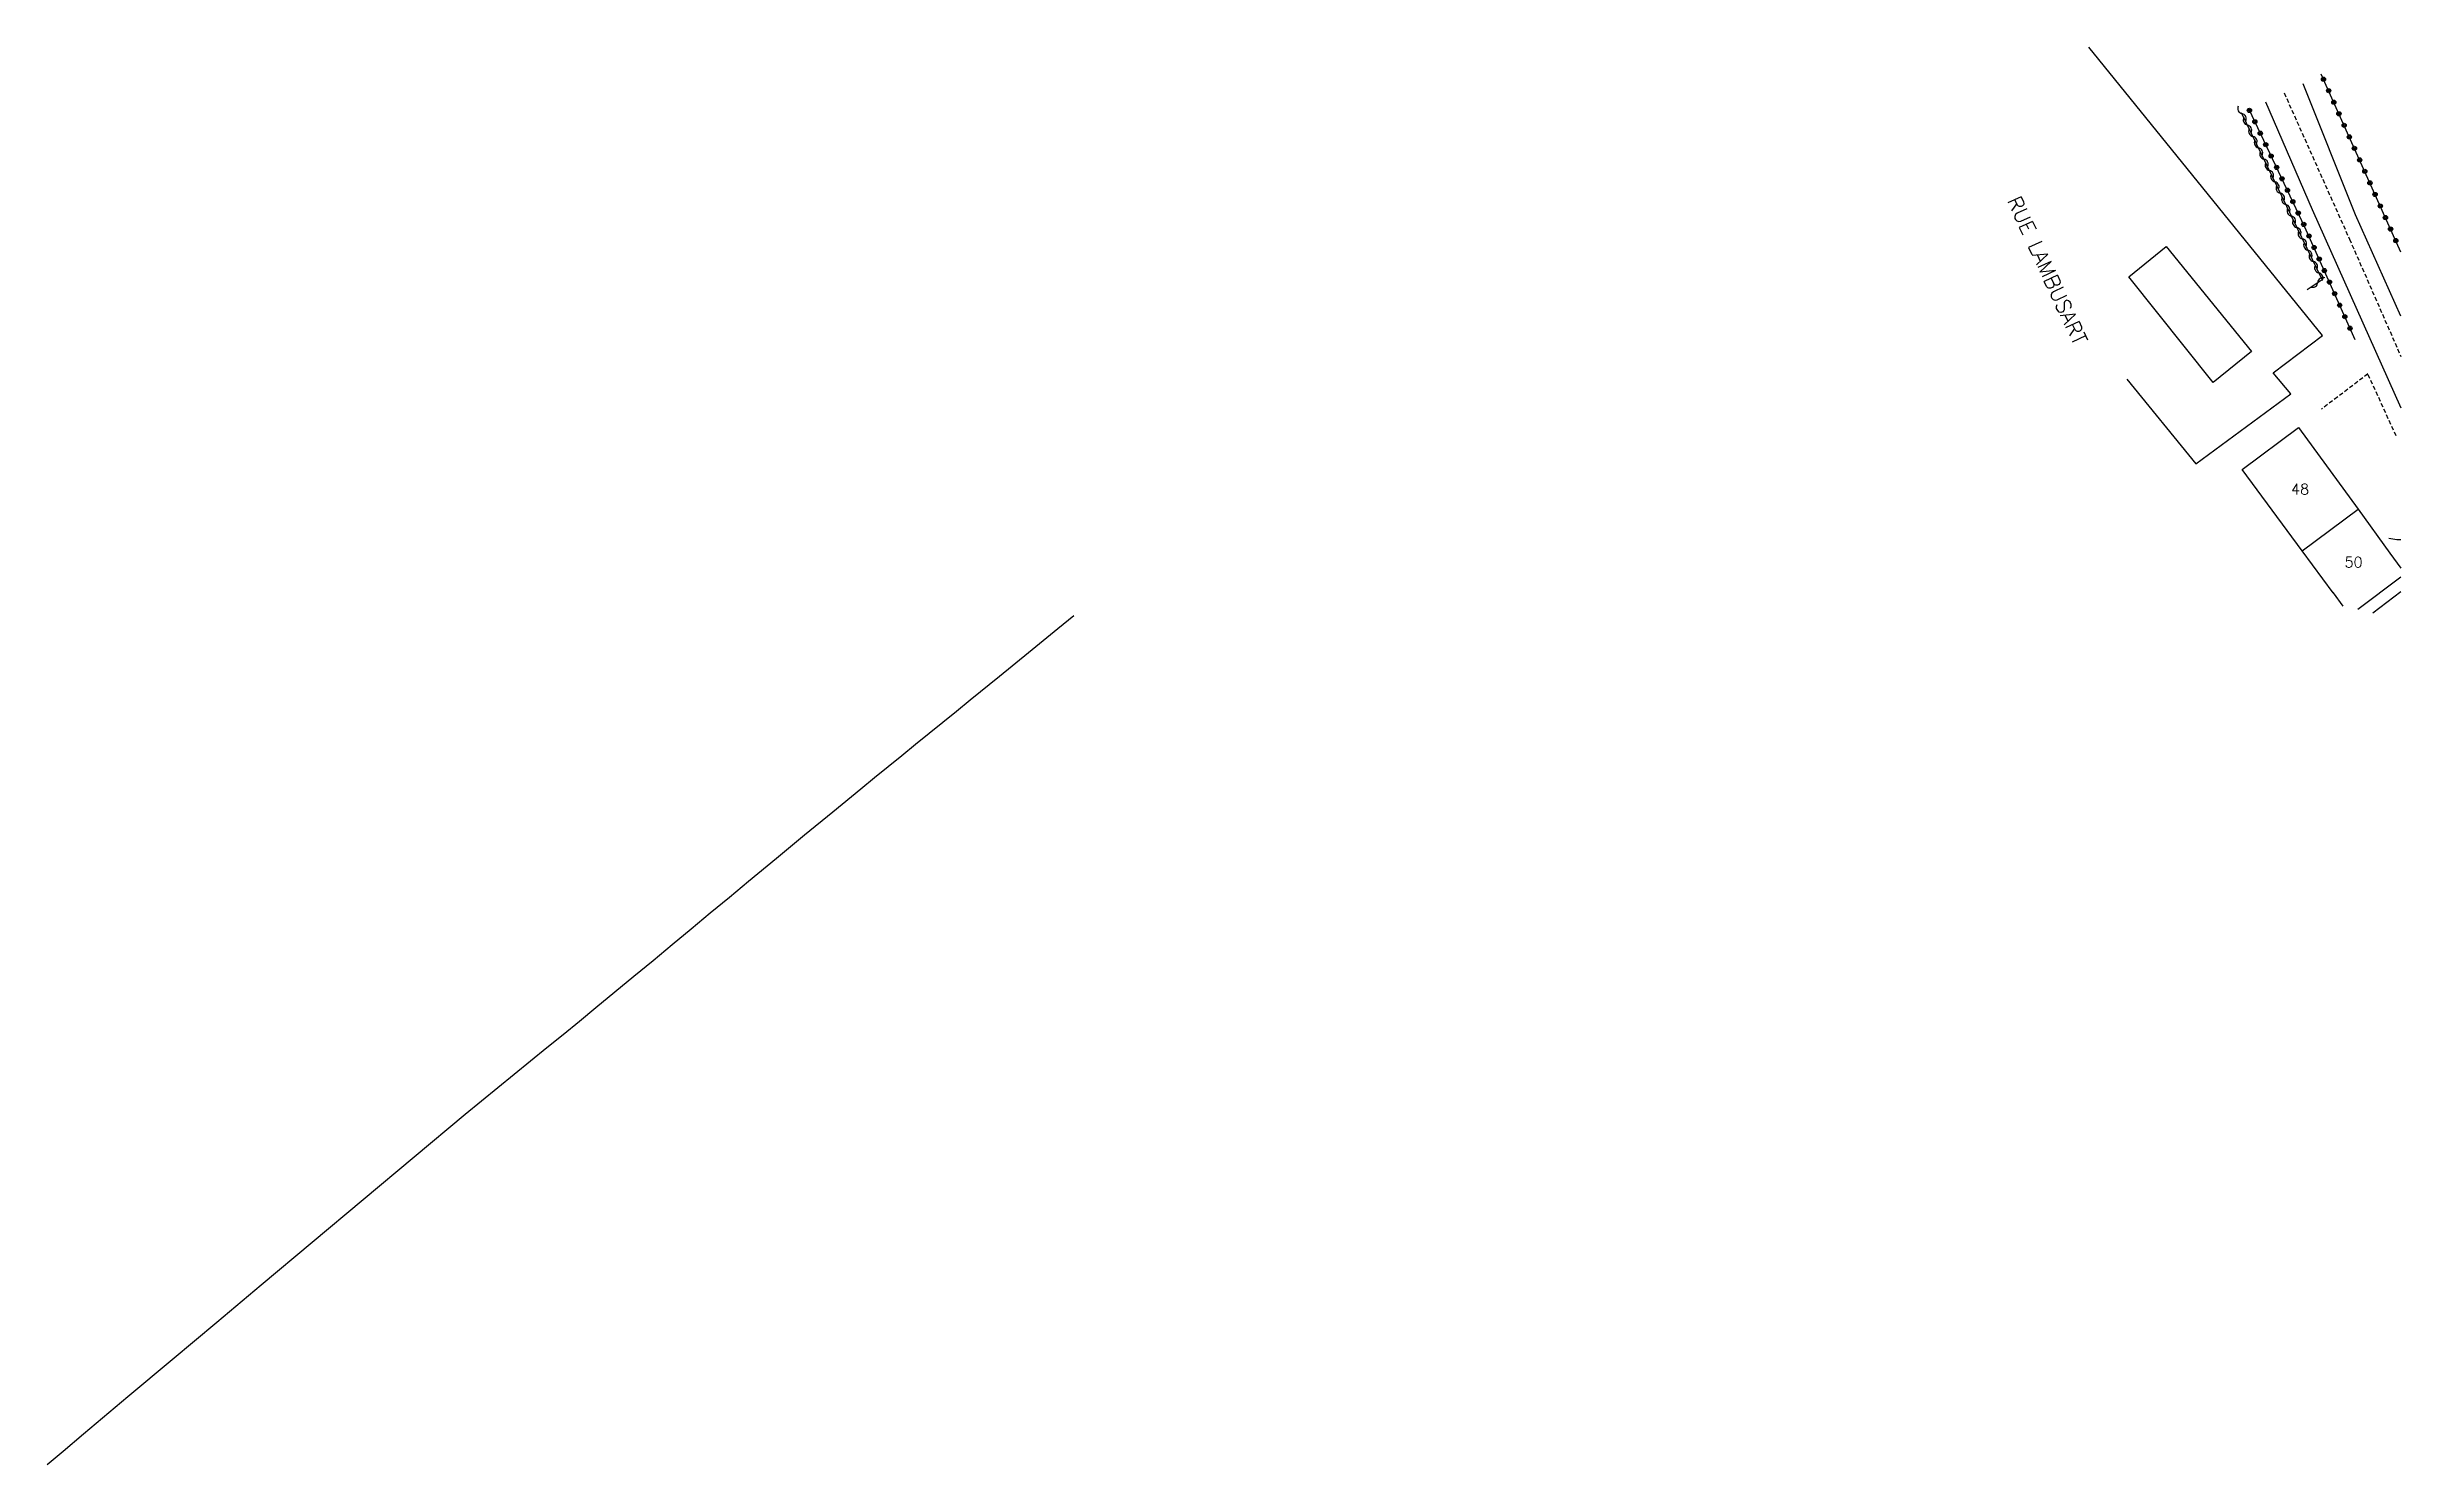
# Model space of a CAD drawing. Header units: millimetres. Extents: x 161000 to 162000, y 126000 to 126973.
# Drawn here: x 161720.5 to 162000, y 126000 to 126168.4 of the extents above; entities that cross this region are included whole.
import ezdxf
from ezdxf.enums import TextEntityAlignment as Align

# ---------------------------------------------------------------- set-up
doc = ezdxf.new("R2010")
doc.units = ezdxf.units.MM
doc.linetypes.add('DASHED', pattern=[0.75, 0.5, -0.25])
doc.layers.get('0').update_dxf_attribs({"linetype": 'CONTINUOUS'})
for name, color, linetype in [('W0001', 6, 'DASHED'), ('W0008', 7, 'CONTINUOUS'), ('W0014', 7, 'CONTINUOUS'), ('W0017', 7, 'CONTINUOUS'), ('W0101', 7, 'CONTINUOUS'), ('W0112', 1, 'DASHED'), ('W0310', 3, 'CONTINUOUS'), ('W0323', 7, 'CONTINUOUS'), ('W0989', 7, 'CONTINUOUS'), ('W0991', 7, 'CONTINUOUS'), ('W1102', 7, 'CONTINUOUS')]:
    doc.layers.add(name, color=color, linetype=linetype)
doc.styles.get("Standard").update_dxf_attribs({"font": 'romans.shx', "width": 0.85})

msp = doc.modelspace()

# ---------------------------------------------------------------- texts
at = {"layer": 'W0989'}
msp.add_text('RUE LAMBUSART', height=1.75, rotation=294.8275, dxfattribs=at).set_placement((161953.2, 126150.16))
at = {"layer": 'W0991'}
for s, p in [('48', (161988.03, 126115.89)), ('50', (161994.38, 126107.21))]:
    msp.add_text(s, height=1.25, dxfattribs=at).set_placement(p, align=Align.MIDDLE_CENTER)

# ---------------------------------------------------------------- blocks, each defined once
blk = doc.blocks.new('t323o')
at = {"color": 0, "linetype": 'Continuous'}
for radius in [0.25, 0.15]:
    blk.add_circle((0, 0), radius, dxfattribs=at)
blk = doc.blocks.new('t310o')
at = {"color": 0, "linetype": 'Continuous'}
for centre, start, end in [((-0.5, 0.38), 216.8699, 323.1304), ((0.5, -0.37), 36.8699, 143.1303)]:
    blk.add_arc(centre, 0.625, start, end, dxfattribs=at)

# ---------------------------------------------------------------- linework, layer by layer
at = {"layer": 'W0001'}
msp.add_lwpolyline([(161986.13, 126162.96), (161993.89, 126145.59), (162000, 126131.65)], dxfattribs=at)
at = {"layer": 'W0008'}
for points in [[(161983.92, 126161.9), (161989.45, 126149.1), (162000, 126125.55)], [(162000, 126136.45), (161994.61, 126148.48), (161988.38, 126164.03)]]:
    msp.add_lwpolyline(points, dxfattribs=at)
at = {"layer": 'W0014'}
msp.add_lwpolyline([(161842.42, 126100.86), (161840.51, 126099.29), (161837.05, 126096.46), (161833.59, 126093.63), (161830.13, 126090.81), (161828.51, 126089.49), (161826.88, 126088.18), (161825.26, 126086.86), (161823.63, 126085.55), (161822.01, 126084.23), (161820.38, 126082.91), (161818.76, 126081.6), (161817.14, 126080.27), (161813.8, 126077.53), (161810.46, 126074.79), (161807.13, 126072.03), (161803.8, 126069.28), (161801.53, 126067.41), (161799.26, 126065.53), (161797, 126063.65), (161794.73, 126061.77), (161792.47, 126059.89), (161790.2, 126058.02), (161787.93, 126056.14), (161785.66, 126054.27), (161783.73, 126052.68), (161781.79, 126051.1), (161779.85, 126049.52), (161777.91, 126047.95), (161775.97, 126046.37), (161774.04, 126044.79), (161772.1, 126043.2), (161770.17, 126041.61), (161764.1, 126036.57), (161758.04, 126031.5), (161752, 126026.43), (161745.95, 126021.35), (161740.66, 126016.93), (161735.38, 126012.5), (161730.1, 126008.07), (161724.83, 126003.64), (161722.41, 126001.6), (161720.52, 126000)], dxfattribs=at)
at = {"layer": 'W0017'}
msp.add_lwpolyline([(162000, 126109.88), (161999.93, 126109.88), (161999.79, 126109.88), (161999.65, 126109.88), (161999.51, 126109.89), (161999.27, 126109.91), (161999.04, 126109.94), (161998.8, 126109.98), (161998.57, 126110.03)], dxfattribs=at)
at = {"layer": 'W0101'}
for points in [[(161990.68, 126134.14), (161962.94, 126168.4), (161962.94, 126168.4)], [(161967.47, 126128.97), (161975.65, 126118.89), (161986.91, 126127.21), (161984.82, 126129.69), (161990.68, 126134.14)], [(161988.28, 126108.56), (161981.16, 126118.23), (161987.85, 126123.22)], [(161987.85, 126123.22), (161994.91, 126113.5)], [(161994.91, 126113.5), (161998.7, 126108.29), (162000, 126106.51)], [(161993.13, 126102.01), (161991.98, 126103.57), (161991.96, 126103.57), (161988.28, 126108.56)], [(162000, 126105.42), (161994.87, 126101.6)], [(162000, 126103.69), (161996.65, 126101.17)]]:
    msp.add_lwpolyline(points, dxfattribs=at)
msp.add_lwpolyline([(161977.69, 126128.56), (161967.7, 126141.1), (161972.13, 126144.7), (161982.24, 126132.25)], close=True, dxfattribs=at)
at = {"layer": 'W0112'}
msp.add_lwpolyline([(161999.44, 126122.21), (161996.07, 126129.58), (161990.57, 126125.39)], dxfattribs=at)
at = {"layer": 'W0310'}
msp.add_lwpolyline([(161988.88, 126139.62), (161990.64, 126140.77), (161981.08, 126160.59)], dxfattribs=at)
at = {"layer": 'W0323'}
for points in [[(162000, 126144.04), (161991.29, 126163.49), (161990.53, 126165.18)], [(161994.56, 126133.63), (161988.61, 126147.01), (161981.97, 126160.97)]]:
    msp.add_lwpolyline(points, dxfattribs=at)
at = {"layer": 'W1102'}
msp.add_lwpolyline([(161988.28, 126108.56), (161994.91, 126113.5)], dxfattribs=at)

# ---------------------------------------------------------------- block references
at = {"layer": 'W0310'}
for p, rotation in [((161981.13, 126160.49), 115.7294981090937), ((161981.78, 126159.14), 115.7294981090937), ((161982.43, 126157.79), 115.7294981090937), ((161983.09, 126156.44), 115.7294981090937), ((161983.74, 126155.09), 115.7294981090937), ((161984.39, 126153.74), 115.7294981090937), ((161985.04, 126152.39), 115.7294981090937), ((161985.69, 126151.04), 115.7294981090937), ((161986.34, 126149.68), 115.7294981090937), ((161986.99, 126148.33), 115.7294981090937), ((161987.64, 126146.98), 115.7294981090937), ((161988.3, 126145.63), 115.7294981090937), ((161988.95, 126144.28), 115.7294981090937), ((161989.6, 126142.93), 115.7294981090937), ((161990.25, 126141.58), 115.7294981090937), ((161990.13, 126140.44), 33.18377402662362)]:
    msp.add_blockref('t310o', p, dxfattribs=dict(at, rotation=rotation))
at = {"layer": 'W0323'}
for p, rotation in [((161990.8, 126164.58), 114.2831259495543), ((161991.42, 126163.21), 114.1235775522316), ((161992.03, 126161.84), 114.1235775522316), ((161982.01, 126160.87), 115.4460311271239), ((161982.66, 126159.52), 115.4460311271239), ((161983.3, 126158.16), 115.4460311271239), ((161992.64, 126160.47), 114.1235775522316), ((161993.26, 126159.1), 114.1235775522316), ((161983.95, 126156.81), 115.4460311271239), ((161984.59, 126155.45), 115.4460311271239), ((161993.87, 126157.73), 114.1235775522316), ((161994.48, 126156.37), 114.1235775522316), ((161985.24, 126154.1), 115.4460311271239), ((161985.88, 126152.75), 115.4460311271239), ((161995.1, 126155), 114.1235775522316), ((161995.71, 126153.63), 114.1235775522316), ((161986.53, 126151.39), 115.4460311271239), ((161987.17, 126150.04), 115.4460311271239), ((161996.32, 126152.26), 114.1235775522316), ((161996.93, 126150.89), 114.1235775522316), ((161987.81, 126148.68), 115.4460311271239), ((161988.46, 126147.33), 115.4460311271239), ((161997.55, 126149.52), 114.1235775522316), ((161998.16, 126148.15), 114.1235775522316), ((161989.08, 126145.96), 113.982030915627), ((161989.69, 126144.59), 113.982030915627), ((161998.77, 126146.78), 114.1235775522316), ((161999.39, 126145.41), 114.1235775522316), ((161990.3, 126143.22), 113.982030915627), ((161990.91, 126141.85), 113.982030915627), ((161991.52, 126140.48), 113.982030915627), ((161992.13, 126139.11), 113.982030915627), ((161992.73, 126137.74), 113.982030915627), ((161993.34, 126136.37), 113.982030915627), ((161993.95, 126135), 113.982030915627)]:
    msp.add_blockref('t323o', p, dxfattribs=dict(at, rotation=rotation))

msp.set_redraw_order([(e.dxf.handle, doc.entitydb.next_handle()) for e in msp.query("TEXT MTEXT ATTDEF DIMENSION ARC_DIMENSION")])  # texts and dimensions are drawn at this point

doc.saveas('drawing.dxf')
